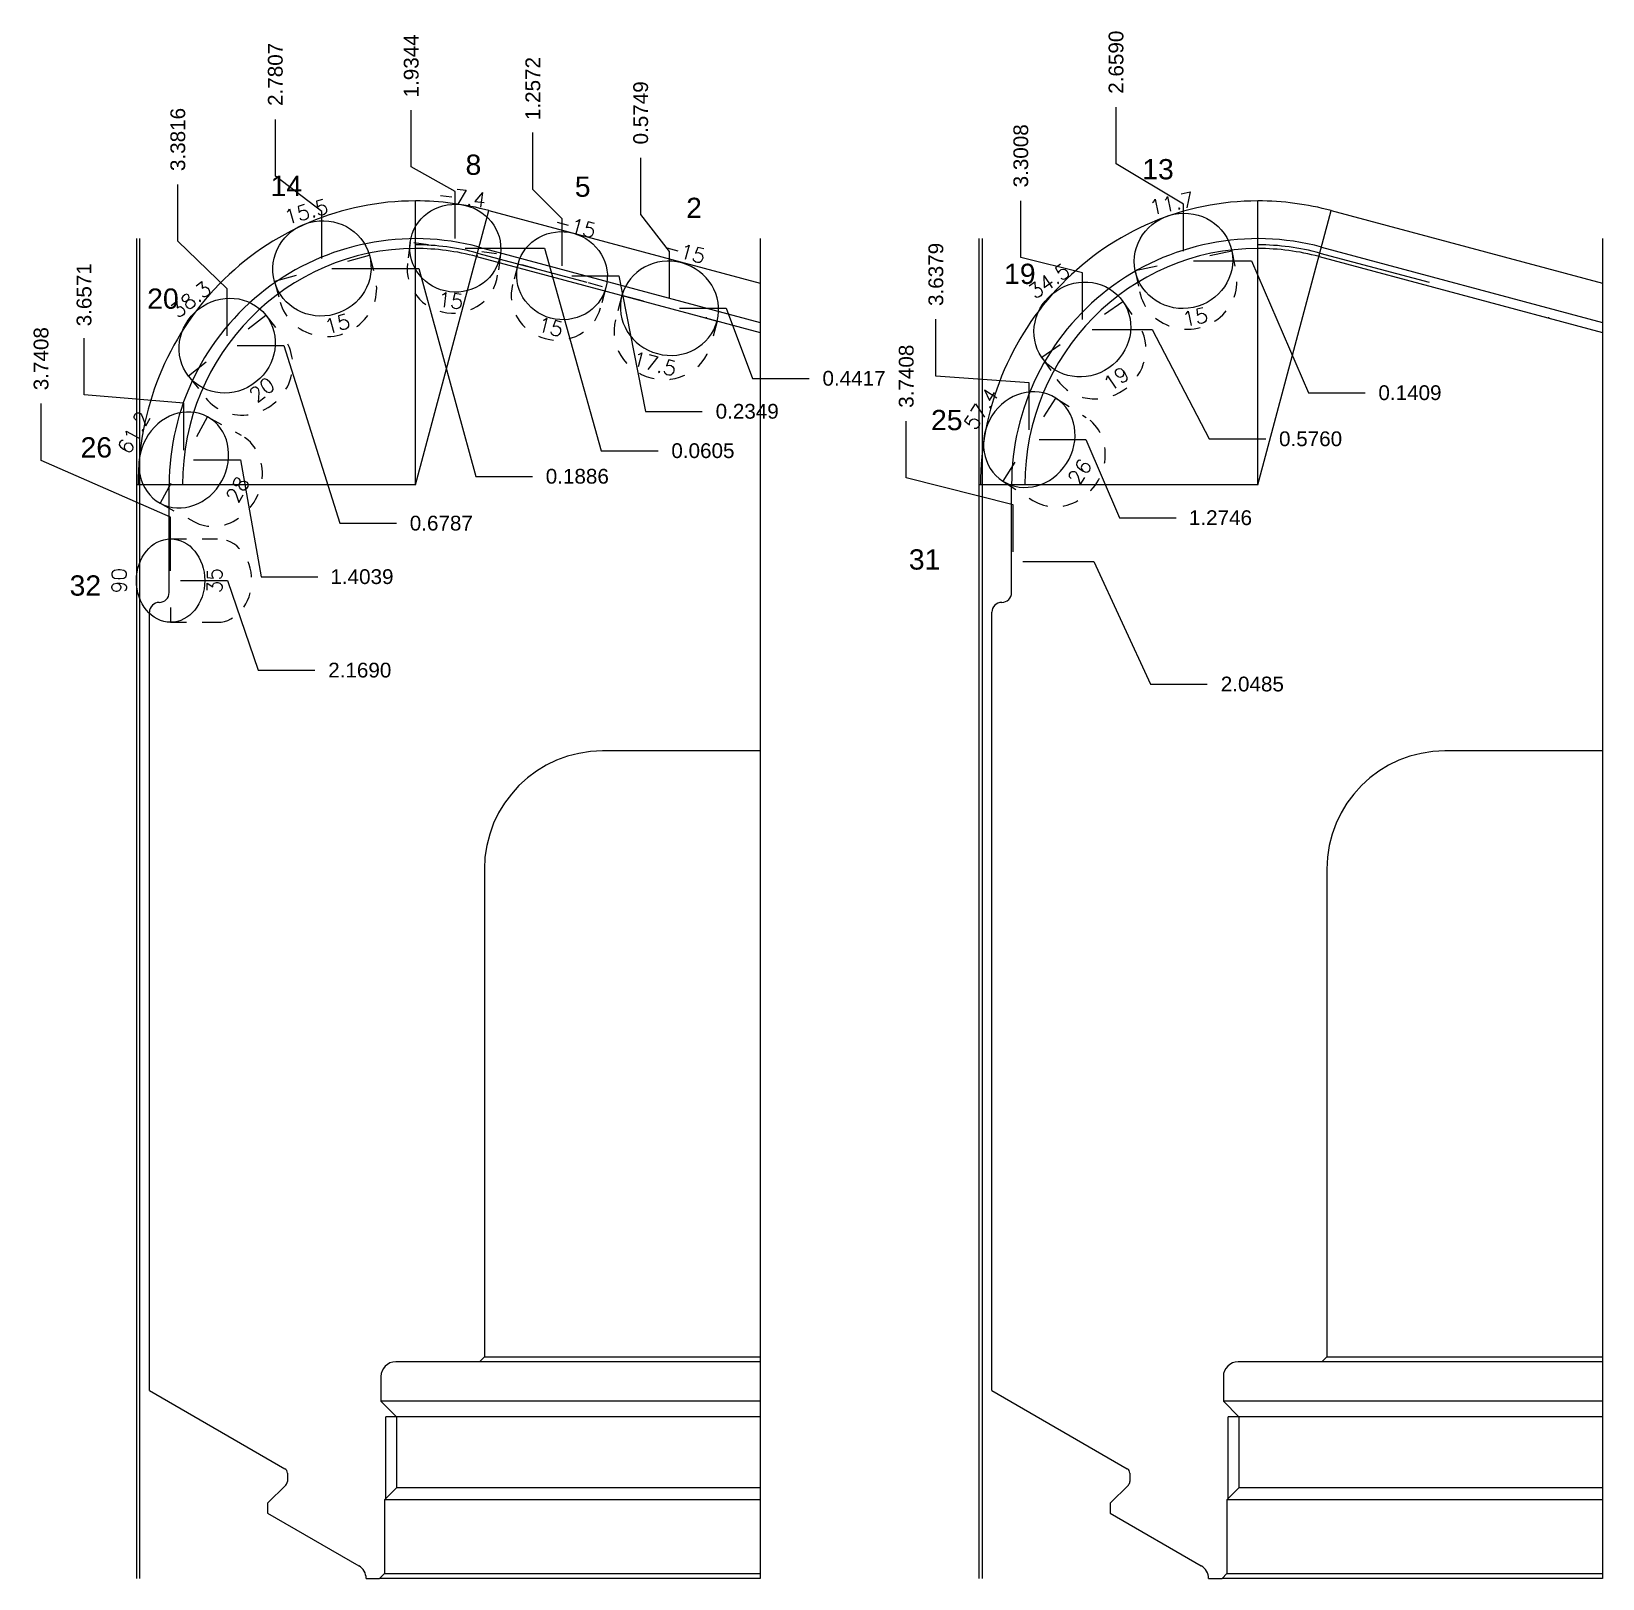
# Model space of a CAD drawing. Header units: inches. Extents: x 97.4 to 144.9, y -24 to -7.6.
# Drawn here: x 134.92 to 144.89, y -17.55 to -7.73 of the extents above; entities that cross this region are included whole.
import ezdxf
from ezdxf.enums import TextEntityAlignment as Align

# ---------------------------------------------------------------- set-up
doc = ezdxf.new("R2010")
doc.units = ezdxf.units.IN
doc.header["$MEASUREMENT"] = 0
doc.linetypes.add('HIDDEN2', pattern=[0.1875, 0.125, -0.0625])
doc.layers.add('Blade_5', color=7, linetype='Continuous', true_color=0x0066cc)
doc.layers.add('Blade_6', color=7, linetype='Continuous', true_color=0xc880f5)
doc.layers.add('Dims', color=4, linetype='Continuous')
doc.styles.add('RomanS', font='romans')
doc.styles.get("Standard").update_dxf_attribs({"font": 'arial.ttf'})
doc.dimstyles.get("Standard").update_dxf_attribs({"dimtxt": 0.09375, "dimasz": 0.18, "dimexe": 0.18, "dimexo": 0.0625, "dimgap": 0.09, "dimtad": 0, "dimtih": 1, "dimtoh": 1, "dimdec": 4, "dimzin": 0, "dimdsep": 46, "dimtxsty": 'Standard', "dimcen": 0.09, "dimadec": 4, "dimazin": 0, "dimtfac": 1, "dimtdec": 4, "dimtofl": 0, "dimtmove": 0, "dimatfit": 3, "dimfxl": 1, "dimtolj": 1, "dimtzin": 0, "dimarcsym": 0})

msp = doc.modelspace()

# ---------------------------------------------------------------- texts
at = {"layer": 'Blade_5'}
for s, height, p in [('8', 0.12857, (137.6753, -8.64209)), ('14', 0.128574, (136.43811, -8.77686)), ('5', 0.12857, (138.36854, -8.78128)), ('2', 0.12857, (139.07511, -8.91598)), ('20', 0.128574, (135.65529, -9.49163)), ('26', 0.128574, (135.23247, -10.43523)), ('32', 0.128574, (135.16301, -11.31156))]:
    msp.add_text(s, height=height, dxfattribs=at).set_placement(p)
at = {"layer": 'Blade_6'}
for s, p in [('13', (141.96933, -8.67073)), ('19', (141.09257, -9.33448)), ('25', (140.62892, -10.26176)), ('31', (140.48807, -11.14627))]:
    msp.add_text(s, height=0.128574, dxfattribs=at).set_placement(p)

# ---------------------------------------------------------------- blocks, each defined once
blk = doc.blocks.new('*D142')
at = {"layer": 'Dims', "color": 0, "lineweight": -2, "transparency": 16777216}
for p, q in [((138.787, -8.8937), (138.787, -8.5337)), ((138.9697, -9.1286), (138.787, -8.8937)), ((138.9697, -9.4261), (138.9697, -9.1286))]:
    blk.add_line(p, q, dxfattribs=at)
at = {"layer": 'Dims', "color": 0, "transparency": 16777216, "insert": (138.787, -8.249), "char_height": 0.09375, "attachment_point": 5, "rotation": 90}
blk.add_mtext('\\A1;0.5749', dxfattribs=at)
blk = doc.blocks.new('*D143')
at = {"layer": 'Dims', "color": 0, "lineweight": -2, "transparency": 16777216}
for p, q in [((138.1028, -8.7345), (138.1028, -8.3745)), ((138.2874, -8.9218), (138.1028, -8.7345)), ((138.2874, -9.2193), (138.2874, -8.9218))]:
    blk.add_line(p, q, dxfattribs=at)
at = {"layer": 'Dims', "color": 0, "transparency": 16777216, "insert": (138.1028, -8.0948), "char_height": 0.09375, "attachment_point": 5, "rotation": 90}
blk.add_mtext('\\A1;1.2572', dxfattribs=at)
blk = doc.blocks.new('*D144')
at = {"layer": 'Dims', "color": 0, "lineweight": -2, "transparency": 16777216}
for p, q in [((137.331, -8.5909), (137.331, -8.2309)), ((137.6102, -8.7474), (137.331, -8.5909)), ((137.6102, -9.0449), (137.6102, -8.7474))]:
    blk.add_line(p, q, dxfattribs=at)
at = {"layer": 'Dims', "color": 0, "transparency": 16777216, "insert": (137.331, -7.9509), "char_height": 0.09375, "attachment_point": 5, "rotation": 90}
blk.add_mtext('\\A1;1.9344', dxfattribs=at)
blk = doc.blocks.new('*D145')
at = {"layer": 'Dims', "color": 0, "lineweight": -2, "transparency": 16777216}
for p, q in [((136.4687, -8.6502), (136.4687, -8.2902)), ((136.7639, -8.8756), (136.4687, -8.6502)), ((136.7639, -9.1731), (136.7639, -8.8756))]:
    blk.add_line(p, q, dxfattribs=at)
at = {"layer": 'Dims', "color": 0, "transparency": 16777216, "insert": (136.4687, -8.0048), "char_height": 0.09375, "attachment_point": 5, "rotation": 90}
blk.add_mtext('\\A1;2.7807', dxfattribs=at)
blk = doc.blocks.new('*D146')
at = {"layer": 'Dims', "color": 0, "lineweight": -2, "transparency": 16777216}
for p, q in [((135.8501, -9.0624), (135.8501, -8.7024)), ((136.163, -9.3656), (135.8501, -9.0624)), ((136.163, -9.6631), (136.163, -9.3656))]:
    blk.add_line(p, q, dxfattribs=at)
at = {"layer": 'Dims', "color": 0, "transparency": 16777216, "insert": (135.8501, -8.4178), "char_height": 0.09375, "attachment_point": 5, "rotation": 90}
blk.add_mtext('\\A1;3.3816', dxfattribs=at)
blk = doc.blocks.new('*D147')
at = {"layer": 'Dims', "color": 0, "lineweight": -2, "transparency": 16777216}
for p, q in [((139.0322, -9.4886), (139.3297, -9.4886)), ((139.3297, -9.4886), (139.4957, -9.9334)), ((139.4957, -9.9334), (139.8557, -9.9334))]:
    blk.add_line(p, q, dxfattribs=at)
at = {"layer": 'Dims', "color": 0, "transparency": 16777216, "insert": (140.1403, -9.9334), "char_height": 0.09375, "attachment_point": 5}
blk.add_mtext('\\A1;0.4417', dxfattribs=at)
blk = doc.blocks.new('*D148')
at = {"layer": 'Dims', "color": 0, "lineweight": -2, "transparency": 16777216}
for p, q in [((138.3499, -9.2818), (138.6474, -9.2818)), ((138.6474, -9.2818), (138.8177, -10.1427)), ((138.8177, -10.1427), (139.1777, -10.1427))]:
    blk.add_line(p, q, dxfattribs=at)
at = {"layer": 'Dims', "color": 0, "transparency": 16777216, "insert": (139.4624, -10.1427), "char_height": 0.09375, "attachment_point": 5}
blk.add_mtext('\\A1;0.2349', dxfattribs=at)
blk = doc.blocks.new('*D149')
at = {"layer": 'Dims', "color": 0, "lineweight": -2, "transparency": 16777216}
for p, q in [((137.6727, -9.1074), (138.1765, -9.1074)), ((138.1765, -9.1074), (138.5365, -10.3925)), ((138.5365, -10.3925), (138.8965, -10.3925))]:
    blk.add_line(p, q, dxfattribs=at)
at = {"layer": 'Dims', "color": 0, "transparency": 16777216, "insert": (139.1815, -10.3925), "char_height": 0.09375, "attachment_point": 5}
blk.add_mtext('\\A1;0.0605', dxfattribs=at)
blk = doc.blocks.new('*D150')
at = {"layer": 'Dims', "color": 0, "lineweight": -2, "transparency": 16777216}
for p, q in [((136.8264, -9.2356), (137.3798, -9.2356)), ((137.3798, -9.2356), (137.7398, -10.5548)), ((137.7398, -10.5548), (138.0998, -10.5548))]:
    blk.add_line(p, q, dxfattribs=at)
at = {"layer": 'Dims', "color": 0, "transparency": 16777216, "insert": (138.3844, -10.5548), "char_height": 0.09375, "attachment_point": 5}
blk.add_mtext('\\A1;0.1886', dxfattribs=at)
blk = doc.blocks.new('*D151')
at = {"layer": 'Dims', "color": 0, "lineweight": -2, "transparency": 16777216}
for p, q in [((136.2255, -9.7256), (136.523, -9.7256)), ((136.523, -9.7256), (136.877, -10.8521)), ((136.877, -10.8521), (137.237, -10.8521))]:
    blk.add_line(p, q, dxfattribs=at)
at = {"layer": 'Dims', "color": 0, "transparency": 16777216, "insert": (137.5216, -10.8521), "char_height": 0.09375, "attachment_point": 5}
blk.add_mtext('\\A1;0.6787', dxfattribs=at)
blk = doc.blocks.new('*D159')
at = {"layer": 'Dims', "color": 0, "lineweight": -2, "transparency": 16777216}
for p, q in [((135.255, -10.0383), (135.255, -9.6783)), ((135.8875, -10.0908), (135.255, -10.0383)), ((135.8875, -10.3883), (135.8875, -10.0908))]:
    blk.add_line(p, q, dxfattribs=at)
at = {"layer": 'Dims', "color": 0, "transparency": 16777216, "insert": (135.255, -9.4028), "char_height": 0.09375, "attachment_point": 5, "rotation": 90}
blk.add_mtext('\\A1;3.6571', dxfattribs=at)
blk = doc.blocks.new('*D160')
at = {"layer": 'Dims', "color": 0, "lineweight": -2, "transparency": 16777216}
for p, q in [((135.95, -10.4508), (136.2475, -10.4508)), ((136.2475, -10.4508), (136.3778, -11.1917)), ((136.3778, -11.1917), (136.7378, -11.1917))]:
    blk.add_line(p, q, dxfattribs=at)
at = {"layer": 'Dims', "color": 0, "transparency": 16777216, "insert": (137.018, -11.1917), "char_height": 0.09375, "attachment_point": 5}
blk.add_mtext('\\A1;1.4039', dxfattribs=at)
blk = doc.blocks.new('*D166')
at = {"layer": 'Dims', "color": 0, "lineweight": -2, "transparency": 16777216}
for p, q in [((141.8033, -8.5728), (141.8033, -8.2128)), ((142.231, -8.8278), (141.8033, -8.5728)), ((142.231, -9.1253), (142.231, -8.8278))]:
    blk.add_line(p, q, dxfattribs=at)
at = {"layer": 'Dims', "color": 0, "transparency": 16777216, "insert": (141.8033, -7.9276), "char_height": 0.09375, "attachment_point": 5, "rotation": 90}
blk.add_mtext('\\A1;2.6590', dxfattribs=at)
blk = doc.blocks.new('*D167')
at = {"layer": 'Dims', "color": 0, "lineweight": -2, "transparency": 16777216}
for p, q in [((141.199, -9.1662), (141.199, -8.8062)), ((141.5892, -9.2629), (141.199, -9.1662)), ((141.5892, -9.5604), (141.5892, -9.2629))]:
    blk.add_line(p, q, dxfattribs=at)
at = {"layer": 'Dims', "color": 0, "transparency": 16777216, "insert": (141.199, -8.5215), "char_height": 0.09375, "attachment_point": 5, "rotation": 90}
blk.add_mtext('\\A1;3.3008', dxfattribs=at)
blk = doc.blocks.new('*D168')
at = {"layer": 'Dims', "color": 0, "lineweight": -2, "transparency": 16777216}
for p, q in [((140.66, -9.9185), (140.66, -9.5585)), ((141.2521, -9.9615), (140.66, -9.9185)), ((141.2521, -10.259), (141.2521, -9.9615))]:
    blk.add_line(p, q, dxfattribs=at)
at = {"layer": 'Dims', "color": 0, "transparency": 16777216, "insert": (140.66, -9.2739), "char_height": 0.09375, "attachment_point": 5, "rotation": 90}
blk.add_mtext('\\A1;3.6379', dxfattribs=at)
blk = doc.blocks.new('*D169')
at = {"layer": 'Dims', "color": 0, "lineweight": -2, "transparency": 16777216}
for p, q in [((142.2935, -9.1878), (142.6631, -9.1878)), ((142.6631, -9.1878), (143.0231, -10.0247)), ((143.0231, -10.0247), (143.3831, -10.0247))]:
    blk.add_line(p, q, dxfattribs=at)
at = {"layer": 'Dims', "color": 0, "transparency": 16777216, "insert": (143.6678, -10.0247), "char_height": 0.09375, "attachment_point": 5}
blk.add_mtext('\\A1;0.1409', dxfattribs=at)
blk = doc.blocks.new('*D170')
at = {"layer": 'Dims', "color": 0, "lineweight": -2, "transparency": 16777216}
for p, q in [((141.6517, -9.6229), (142.0328, -9.6229)), ((142.0328, -9.6229), (142.3928, -10.3171)), ((142.3928, -10.3171), (142.7528, -10.3171))]:
    blk.add_line(p, q, dxfattribs=at)
at = {"layer": 'Dims', "color": 0, "transparency": 16777216, "insert": (143.0372, -10.3171), "char_height": 0.09375, "attachment_point": 5}
blk.add_mtext('\\A1;0.5760', dxfattribs=at)
blk = doc.blocks.new('*D171')
at = {"layer": 'Dims', "color": 0, "lineweight": -2, "transparency": 16777216}
for p, q in [((141.3146, -10.3215), (141.6121, -10.3215)), ((141.6121, -10.3215), (141.825, -10.8176)), ((141.825, -10.8176), (142.185, -10.8176))]:
    blk.add_line(p, q, dxfattribs=at)
at = {"layer": 'Dims', "color": 0, "transparency": 16777216, "insert": (142.4652, -10.8176), "char_height": 0.09375, "attachment_point": 5}
blk.add_mtext('\\A1;1.2746', dxfattribs=at)
blk = doc.blocks.new('*D198')
at = {"layer": 'Dims', "color": 0, "lineweight": -2, "transparency": 16777216}
for p, q in [((134.9822, -10.4532), (134.9822, -10.0932)), ((135.8038, -10.8132), (134.9822, -10.4532)), ((135.8038, -11.1534), (135.8038, -10.8132))]:
    blk.add_line(p, q, dxfattribs=at)
at = {"layer": 'Dims', "color": 0, "transparency": 16777216, "insert": (134.9822, -9.8085), "char_height": 0.09375, "attachment_point": 5, "rotation": 90}
blk.add_mtext('\\A1;3.7408', dxfattribs=at)
blk = doc.blocks.new('*D199')
at = {"layer": 'Dims', "color": 0, "lineweight": -2, "transparency": 16777216}
for p, q in [((135.8663, -11.2159), (136.1638, -11.2159)), ((136.1638, -11.2159), (136.3588, -11.7846)), ((136.3588, -11.7846), (136.7188, -11.7846))]:
    blk.add_line(p, q, dxfattribs=at)
at = {"layer": 'Dims', "color": 0, "transparency": 16777216, "insert": (137.0041, -11.7846), "char_height": 0.09375, "attachment_point": 5}
blk.add_mtext('\\A1;2.1690', dxfattribs=at)
blk = doc.blocks.new('*D200')
at = {"layer": 'Dims', "color": 0, "lineweight": -2, "transparency": 16777216}
for p, q in [((141.2116, -11.0955), (141.662, -11.0955)), ((141.662, -11.0955), (142.022, -11.8729)), ((142.022, -11.8729), (142.382, -11.8729))]:
    blk.add_line(p, q, dxfattribs=at)
at = {"layer": 'Dims', "color": 0, "transparency": 16777216, "insert": (142.6677, -11.8729), "char_height": 0.09375, "attachment_point": 5}
blk.add_mtext('\\A1;2.0485', dxfattribs=at)
blk = doc.blocks.new('*D201')
at = {"layer": 'Dims', "color": 0, "lineweight": -2, "transparency": 16777216}
for p, q in [((140.472, -10.5645), (140.472, -10.2045)), ((141.1491, -10.7355), (140.472, -10.5645)), ((141.1491, -11.033), (141.1491, -10.7355))]:
    blk.add_line(p, q, dxfattribs=at)
at = {"layer": 'Dims', "color": 0, "transparency": 16777216, "insert": (140.472, -9.9198), "char_height": 0.09375, "attachment_point": 5, "rotation": 90}
blk.add_mtext('\\A1;3.7408', dxfattribs=at)
blk = doc.blocks.new('1613@17.5')
for p, q in [((-0.1705, 0), (-0.3125, 0)), ((0.1707, 0), (0.3125, 0))]:
    blk.add_line(p, q)
at = {"color": 8, "linetype": 'HIDDEN2', "ltscale": 0.5}
blk.add_line((-0.3125, 0), (-0.3125, -0.1591), dxfattribs=at)
at = {"color": 8, "linetype": 'HIDDEN2', "ltscale": 0.5, "flags": 128}
blk.add_lwpolyline([(0.3125, 0), (0.3125, -0.1591)], dxfattribs=at)
at = {"extrusion": (0, 0, -1)}
blk.add_ellipse((0, 0), major_axis=(-0.3125, 0), ratio=0.953717, start_param=-3.141592653589793, end_param=3.141592653589793, dxfattribs=at)
at = {"color": 8, "linetype": 'HIDDEN2', "ltscale": 0.5}
blk.add_ellipse((0, -0.1591), major_axis=(0.3125, 0), ratio=0.953717, start_param=3.141593, end_param=6.283185, dxfattribs=at)
at = {"style": 'RomanS'}
blk.add_text('17.5', height=0.094, dxfattribs=at).set_placement((0, -0.3644), align=Align.MIDDLE_CENTER)
blk.add_attdef('ANG', text='', height=0.094, dxfattribs=at).set_placement((0, 0.2975), align=Align.BOTTOM_CENTER)
blk = doc.blocks.new('1313@35')
at = {"color": 8, "linetype": 'HIDDEN2', "ltscale": 0.5}
blk.add_line((-0.2645, 0), (-0.2645, -0.2983), dxfattribs=at)
for p, q in [((-0.1705, 0), (-0.2645, 0)), ((0.1707, 0), (0.2645, 0))]:
    blk.add_line(p, q)
at = {"color": 8, "linetype": 'HIDDEN2', "ltscale": 0.5, "flags": 128}
blk.add_lwpolyline([(0.2645, 0), (0.2645, -0.2983)], dxfattribs=at)
blk.add_ellipse((0, 0), major_axis=(0.2645, 0), ratio=0.819152)
at = {"color": 8, "linetype": 'HIDDEN2', "ltscale": 0.5}
blk.add_ellipse((0, -0.2983), major_axis=(0.2645, 0), ratio=0.819152, start_param=3.141593, end_param=6.283185, dxfattribs=at)
at = {"style": 'RomanS'}
blk.add_text('35', height=0.094, dxfattribs=at).set_placement((0, -0.2792), align=Align.MIDDLE_CENTER)
blk.add_attdef('ANG', text='', height=0.094, dxfattribs=at).set_placement((0, 0.2511), align=Align.BOTTOM_CENTER)
blk = doc.blocks.new('14513@15')
at = {"color": 8, "linetype": 'HIDDEN2', "ltscale": 0.5}
blk.add_line((-0.2885, 0), (-0.2885, -0.1346), dxfattribs=at)
for p, q in [((-0.1705, 0), (-0.2645, 0)), ((0.1707, 0), (0.2645, 0))]:
    blk.add_line(p, q)
at = {"color": 8, "linetype": 'HIDDEN2', "ltscale": 0.5, "flags": 128}
blk.add_lwpolyline([(0.2885, 0), (0.2885, -0.1346)], dxfattribs=at)
blk.add_ellipse((0, 0), major_axis=(0.2885, 0), ratio=0.965927)
at = {"color": 8, "linetype": 'HIDDEN2', "ltscale": 0.5}
blk.add_ellipse((0, -0.1346), major_axis=(0.2885, 0), ratio=0.965927, start_param=3.141593, end_param=6.283185, dxfattribs=at)
at = {"style": 'RomanS'}
blk.add_text('15', height=0.094, dxfattribs=at).set_placement((0.0135, -0.3327), align=Align.MIDDLE_CENTER)
blk.add_attdef('ANG', text='', height=0.094, dxfattribs=at).set_placement((0, 0.2511), align=Align.BOTTOM_CENTER)
blk = doc.blocks.new('1613@15')
for p, q in [((-0.1705, 0), (-0.3125, 0)), ((0.1707, 0), (0.3125, 0))]:
    blk.add_line(p, q)
at = {"color": 8, "linetype": 'HIDDEN2', "ltscale": 0.5}
blk.add_line((-0.3125, 0), (-0.3125, -0.1346), dxfattribs=at)
at = {"color": 8, "linetype": 'HIDDEN2', "ltscale": 0.5, "flags": 128}
blk.add_lwpolyline([(0.3125, 0), (0.3125, -0.1346)], dxfattribs=at)
blk.add_ellipse((0, 0), major_axis=(-0.3125, 0), ratio=0.965926, start_param=-3.141592653589793, end_param=3.141592653589793)
at = {"color": 8, "linetype": 'HIDDEN2', "ltscale": 0.5}
blk.add_ellipse((0, -0.1346), major_axis=(-0.3125, 0), ratio=0.965926, start_param=0, end_param=3.141593, dxfattribs=at)
at = {"style": 'RomanS'}
blk.add_text('15', height=0.094, dxfattribs=at).set_placement((0, -0.3644), align=Align.MIDDLE_CENTER)
blk.add_attdef('ANG', text='', height=0.094, dxfattribs=at).set_placement((0, 0.2975), align=Align.BOTTOM_CENTER)
blk = doc.blocks.new('1613@20')
for p, q in [((-0.1705, 0), (-0.3125, 0)), ((0.1707, 0), (0.3125, 0))]:
    blk.add_line(p, q)
at = {"color": 8, "linetype": 'HIDDEN2', "ltscale": 0.5}
blk.add_line((-0.3125, 0), (-0.3125, -0.1779), dxfattribs=at)
at = {"color": 8, "linetype": 'HIDDEN2', "ltscale": 0.5, "flags": 128}
blk.add_lwpolyline([(0.3125, 0), (0.3125, -0.1779)], dxfattribs=at)
blk.add_ellipse((0, 0), major_axis=(-0.3125, 0), ratio=0.939693, start_param=-3.141592653589793, end_param=3.141592653589793)
at = {"color": 8, "linetype": 'HIDDEN2', "ltscale": 0.5}
blk.add_ellipse((0, -0.1779), major_axis=(-0.3125, 0), ratio=0.939693, start_param=0, end_param=3.141593, dxfattribs=at)
at = {"style": 'RomanS'}
blk.add_text('20', height=0.094, dxfattribs=at).set_placement((0, -0.3562), align=Align.MIDDLE_CENTER)
blk.add_attdef('ANG', text='', height=0.094, dxfattribs=at).set_placement((0, 0.2975), align=Align.BOTTOM_CENTER)
blk = doc.blocks.new('1613@28')
for p, q in [((-0.1705, 0), (-0.3125, 0)), ((0.1707, 0), (0.3125, 0))]:
    blk.add_line(p, q)
at = {"color": 8, "linetype": 'HIDDEN2', "ltscale": 0.5}
blk.add_line((-0.3125, 0), (-0.3125, -0.2441), dxfattribs=at)
at = {"color": 8, "linetype": 'HIDDEN2', "ltscale": 0.5, "flags": 128}
blk.add_lwpolyline([(0.3125, 0), (0.3125, -0.2441)], dxfattribs=at)
blk.add_ellipse((0, 0), major_axis=(-0.3125, 0), ratio=0.882944, start_param=3.141593, end_param=9.424778)
at = {"color": 8, "linetype": 'HIDDEN2', "ltscale": 0.5}
blk.add_ellipse((0, -0.2441), major_axis=(-0.3125, 0), ratio=0.882944, start_param=0, end_param=3.141593, dxfattribs=at)
at = {"style": 'RomanS'}
blk.add_text('28', height=0.094, dxfattribs=at).set_placement((0, -0.3895), align=Align.MIDDLE_CENTER)
blk.add_attdef('ANG', text='', height=0.094, dxfattribs=at).set_placement((0, 0.2871), align=Align.BOTTOM_CENTER)
blk = doc.blocks.new('1613@19')
for p, q in [((-0.1705, 0), (-0.3125, 0)), ((0.1707, 0), (0.3125, 0))]:
    blk.add_line(p, q)
at = {"color": 8, "linetype": 'HIDDEN2', "ltscale": 0.5}
blk.add_line((-0.3125, 0), (-0.3125, -0.1693), dxfattribs=at)
at = {"color": 8, "linetype": 'HIDDEN2', "ltscale": 0.5, "flags": 128}
blk.add_lwpolyline([(0.3125, 0), (0.3125, -0.1693)], dxfattribs=at)
at = {"extrusion": (0, 0, -1)}
blk.add_ellipse((0, 0), major_axis=(-0.3125, 0), ratio=0.945519, start_param=3.141593, end_param=9.424778, dxfattribs=at)
at = {"color": 8, "linetype": 'HIDDEN2', "ltscale": 0.5}
blk.add_ellipse((0, -0.1693), major_axis=(0.3125, 0), ratio=0.945519, start_param=3.141593, end_param=6.283185, dxfattribs=at)
at = {"style": 'RomanS'}
blk.add_text('19', height=0.094, dxfattribs=at).set_placement((0, -0.3793), align=Align.MIDDLE_CENTER)
blk.add_attdef('ANG', text='', height=0.094, dxfattribs=at).set_placement((0, 0.2975), align=Align.BOTTOM_CENTER)
blk = doc.blocks.new('1613@26')
for p, q in [((-0.1705, 0), (-0.3125, 0)), ((0.1707, 0), (0.3125, 0))]:
    blk.add_line(p, q)
at = {"color": 8, "linetype": 'HIDDEN2', "ltscale": 0.5}
blk.add_line((-0.3125, 0), (-0.3125, -0.228), dxfattribs=at)
at = {"color": 8, "linetype": 'HIDDEN2', "ltscale": 0.5, "flags": 128}
blk.add_lwpolyline([(0.3125, 0), (0.3125, -0.228)], dxfattribs=at)
blk.add_ellipse((0, 0), major_axis=(-0.3125, 0), ratio=0.898784, start_param=3.141593, end_param=9.424778)
at = {"color": 8, "linetype": 'HIDDEN2', "ltscale": 0.5}
blk.add_ellipse((0, -0.228), major_axis=(-0.3125, 0), ratio=0.898784, start_param=0, end_param=3.141593, dxfattribs=at)
at = {"style": 'RomanS'}
blk.add_text('26', height=0.094, dxfattribs=at).set_placement((0, -0.3806), align=Align.MIDDLE_CENTER)
blk.add_attdef('ANG', text='', height=0.094, dxfattribs=at).set_placement((0, 0.2871), align=Align.BOTTOM_CENTER)

# ---------------------------------------------------------------- dimensions: what is measured, and where the dimension line sits
at = {"layer": 'Dims'}
for feature_location, offset, dtype, origin, picture, middle in [((137.61016, -9.10745), (-0.27912, 0.8766), 1, (139.5446, -9.04696), '*D144', (137.33104, -7.95086)), ((142.23098, -9.18785), (-0.42765, 0.97502), 1, (144.88998, -9.04696), '*D166', (141.80333, -7.92759)), ((136.76391, -9.23559), (-0.29521, 0.94541), 1, (139.5446, -9.04696), '*D145', (136.4687, -8.00478)), ((138.28739, -9.28182), (-0.18462, 0.90733), 1, (139.5446, -9.04696), '*D143', (138.10277, -8.09478)), ((138.96969, -9.48864), (-0.18267, 0.9549), 1, (139.5446, -9.04696), '*D142', (138.78702, -8.24904)), ((136.16301, -9.72564), (-0.31295, 1.02328), 1, (139.5446, -9.04696), '*D146', (135.85006, -8.41782)), ((141.589228, -9.622917), (-0.390239, 0.81671), 1, (144.889983, -9.04696), '*D167', (141.198989, -8.521545)), ((135.80376, -11.21591), (-0.82159, 1.12271), 1, (139.5446, -9.04696), '*D198', (134.98217, -9.80854)), ((135.88751, -10.45082), (-0.63255, 0.77248), 1, (139.5446, -9.04696), '*D159', (135.25496, -9.40282)), ((135.803761, -11.2159104), (0.9150777, -0.5687123), 0, (139.5445953, -9.0469596), '*D199', (137.0040766, -11.7846227)), ((135.88751, -10.45082), (0.85025, -0.74091), 0, (139.5446, -9.04696), '*D160', (137.01804, -11.19172)), ((136.16301, -9.72564), (1.07401, -1.12642), 0, (139.5446, -9.04696), '*D151', (137.52162, -10.85206)), ((136.76391, -9.23559), (1.3359, -1.31924), 0, (139.5446, -9.04696), '*D150', (138.38438, -10.55483)), ((137.61016, -9.10745), (1.28638, -1.28501), 0, (139.5446, -9.04696), '*D149', (139.18149, -10.39246)), ((138.28739, -9.28182), (0.89035, -0.86084), 0, (139.5446, -9.04696), '*D148', (139.46244, -10.14266)), ((138.96969, -9.48864), (0.88605, -0.44481), 0, (139.5446, -9.04696), '*D147', (140.14034, -9.93345)), ((141.14915, -11.09549), (-0.67713, 0.89102), 1, (144.88998, -9.04696), '*D201', (140.47202, -9.91981)), ((141.2521, -10.32152), (-0.5921, 0.763), 1, (144.88998, -9.04696), '*D168', (140.66, -9.27386)), ((141.14915, -11.09549), (1.23283, -0.7774), 0, (144.88998, -9.04696), '*D200', (142.66773, -11.87289)), ((141.2521, -10.32152), (0.93292, -0.4961), 0, (144.88998, -9.04696), '*D171', (142.46517, -10.81762)), ((141.58923, -9.62292), (1.16358, -0.69423), 0, (144.88998, -9.04696), '*D170', (143.03724, -10.31715)), ((142.23098, -9.18785), (1.15211, -0.8369), 0, (144.88998, -9.04696), '*D169', (143.66779, -10.02475))]:
    dim = msp.add_ordinate_dim(feature_location=feature_location, offset=offset, dtype=dtype, origin=origin, dimstyle='Standard', dxfattribs=at)
    dim.commit()
    dim.dimension.update_dxf_attribs({"geometry": picture, "text_midpoint": middle})

# ---------------------------------------------------------------- linework, layer by layer
for p, q in [((137.3571, -10.60946), (137.3571, -8.80761)), ((137.3571, -10.60946), (137.82345, -8.86901)), ((137.82345, -8.86901), (139.5446, -9.33018)), ((142.70248, -10.60946), (142.70248, -8.80761)), ((142.70248, -10.60946), (143.16884, -8.86901)), ((143.16884, -8.86901), (144.88998, -9.33018)), ((135.5871, -9.04696), (135.5871, -17.54696)), ((135.6071, -9.04696), (135.6071, -17.54696)), ((139.5446, -9.04696), (139.5446, -17.54696)), ((140.93248, -9.04696), (140.93248, -17.54696)), ((140.95248, -9.04696), (140.95248, -17.54696)), ((144.88998, -9.04696), (144.88998, -17.54696)), ((144.88998, -9.04696), (144.88998, -17.54696)), ((137.7615, -9.1002), (139.5446, -9.57798)), ((143.10689, -9.1002), (144.88998, -9.57798)), ((139.20207, -9.54444), (139.20207, -9.55091)), ((144.54746, -9.54444), (144.54746, -9.55091)), ((137.3571, -10.60946), (135.5871, -10.60946)), ((135.7946, -11.29178), (135.7946, -10.60946)), ((142.70248, -10.60946), (140.93248, -10.60946)), ((141.13998, -11.29178), (141.13998, -10.60946)), ((135.6696, -16.35428), (135.6696, -11.41678)), ((141.01498, -16.35428), (141.01498, -11.41678)), ((139.5446, -12.29696), (138.5446, -12.29696)), ((144.88998, -12.29696), (143.88998, -12.29696)), ((137.7946, -13.04696), (137.7946, -16.14071)), ((143.13998, -13.04696), (143.13998, -16.14071)), ((137.7946, -16.14071), (137.76335, -16.17196)), ((137.7946, -16.14071), (139.5446, -16.14071)), ((143.13998, -16.14071), (143.10873, -16.17196)), ((143.13998, -16.14071), (144.88998, -16.14071)), ((137.76335, -16.17196), (137.2321, -16.17196)), ((139.5446, -16.17196), (137.76335, -16.17196)), ((143.10873, -16.17196), (142.57748, -16.17196)), ((144.88998, -16.17196), (143.10873, -16.17196)), ((137.13835, -16.26571), (137.13835, -16.42196)), ((142.48373, -16.26571), (142.48373, -16.42196)), ((135.6696, -16.35428), (136.52897, -16.85044)), ((139.5446, -16.42196), (137.13835, -16.42196)), ((137.13835, -16.42196), (137.23725, -16.52086)), ((141.01498, -16.35428), (141.87436, -16.85044)), ((144.88998, -16.42196), (142.48373, -16.42196)), ((142.48373, -16.42196), (142.58263, -16.52086)), ((137.23725, -16.52086), (137.1696, -16.52086)), ((137.1696, -17.03876), (137.1696, -16.52086)), ((139.5446, -16.52086), (137.23725, -16.52086)), ((137.23725, -16.52086), (137.23725, -16.97111)), ((142.58263, -16.52086), (142.51498, -16.52086)), ((142.51498, -17.03876), (142.51498, -16.52086)), ((144.88998, -16.52086), (142.58263, -16.52086)), ((142.58263, -16.52086), (142.58263, -16.97111)), ((136.5446, -16.8775), (136.5446, -16.93154)), ((141.88998, -16.8775), (141.88998, -16.93154)), ((136.53544, -16.95364), (136.4196, -17.06949)), ((137.23725, -16.97111), (137.1614, -17.04696)), ((139.5446, -17.04696), (137.1614, -17.04696)), ((137.1614, -17.04696), (137.1614, -17.51571)), ((139.5446, -16.97111), (137.23725, -16.97111)), ((141.88083, -16.95364), (141.76498, -17.06949)), ((142.58263, -16.97111), (142.50678, -17.04696)), ((144.88998, -17.04696), (142.50678, -17.04696)), ((142.50678, -17.04696), (142.50678, -17.51571)), ((144.88998, -16.97111), (142.58263, -16.97111)), ((136.4196, -17.06949), (136.4196, -17.13199)), ((136.4196, -17.13199), (136.99772, -17.46577)), ((141.76498, -17.06949), (141.76498, -17.13199)), ((141.76498, -17.13199), (142.34311, -17.46577)), ((137.1614, -17.51571), (137.13015, -17.54696)), ((137.1614, -17.51571), (139.5446, -17.51571)), ((142.50678, -17.51571), (142.47553, -17.54696)), ((142.50678, -17.51571), (144.88998, -17.51571)), ((137.0446, -17.54696), (137.13015, -17.54696)), ((139.5446, -17.54696), (137.13015, -17.54696)), ((142.38998, -17.54696), (142.47553, -17.54696)), ((144.88998, -17.54696), (142.47553, -17.54696))]:
    msp.add_line(p, q)
at = {"color": 1}
for p, q in [((137.74532, -9.16057), (139.5446, -9.64268)), ((137.74745, -9.15265), (137.75034, -9.15343)), ((137.75132, -9.13818), (138.44443, -9.3239)), ((143.09071, -9.16057), (144.88998, -9.64268)), ((143.09283, -9.15265), (143.09573, -9.15343)), ((143.09671, -9.13818), (143.78982, -9.3239))]:
    msp.add_line(p, q, dxfattribs=at)
for centre, radius, start, end in [((137.3571, -10.60946), 1.80185, 75.000039, 90.000035), ((142.70248, -10.60946), 1.80185, 75.000039, 90.000035), ((137.3571, -10.60946), 1.5625, 75, 180), ((142.70248, -10.60946), 1.5625, 75, 180), ((135.7321, -11.41678), 0.0625, 90, 180), ((135.7321, -11.29178), 0.0625, 270, 0), ((141.07748, -11.41678), 0.0625, 90, 180), ((141.07748, -11.29178), 0.0625, 270, 0), ((138.5446, -13.04696), 0.75, 90, 180), ((143.88998, -13.04696), 0.75, 90, 180), ((137.2321, -16.26571), 0.09375, 90, 180), ((142.57748, -16.26571), 0.09375, 90, 180), ((136.51335, -16.8775), 0.03125, 0, 60), ((136.51335, -16.93154), 0.03125, 315, 0), ((141.85873, -16.8775), 0.03125, 0, 60), ((141.85873, -16.93154), 0.03125, 315, 0), ((136.95085, -17.54696), 0.09375, 0, 60), ((142.29623, -17.54696), 0.09375, 0, 60)]:
    msp.add_arc(centre, radius, start, end)
for centre, radius, start in [((137.3571, -10.60946), 1.52318, 74.999999), ((137.3571, -10.60946), 1.5, 74.999998), ((142.70248, -10.60946), 1.52318, 74.999999), ((142.70248, -10.60946), 1.5, 74.999998)]:
    msp.add_arc(centre, radius, start, 90, dxfattribs=at)
for centre in [(137.3571, -10.60946), (142.70248, -10.60946)]:
    msp.add_ellipse(centre, major_axis=(0, 1.80185), ratio=0.9767734, start_param=0, end_param=1.5707986)
for centre in [(137.3571, -10.60946), (142.70248, -10.60946)]:
    msp.add_ellipse(centre, major_axis=(0, -1.5), ratio=0.985244, start_param=3.1415927, end_param=4.712389, dxfattribs=at)

# ---------------------------------------------------------------- block references
at = {"layer": 'Blade_5'}
for name, p, rotation, values in [('14513@15', (137.61016, -9.10745), 352.6, {'ANG': '-7.4'}), ('1613@15', (136.76391, -9.23559), 15.5, {'ANG': '15.5'}), ('14513@15', (138.28739, -9.28182), 345, {'ANG': '-15'}), ('1613@17.5', (138.96969, -9.48864), 345, {'ANG': '-15'}), ('1613@20', (136.16301, -9.72564), 38.3, {'ANG': '38.3'}), ('1613@28', (135.88751, -10.45082), 61.20000000000001, {'ANG': '61.2'}), ('1313@35', (135.80376, -11.21591), 90, {'ANG': '90'})]:
    msp.add_blockref(name, p, dxfattribs=dict(at, rotation=rotation)).add_auto_attribs(values)
at = {"layer": 'Blade_6'}
for name, p, rotation, values in [('1613@15', (142.23098, -9.18785), 11.7, {'ANG': '11.7'}), ('1613@19', (141.58923, -9.62292), 34.50000000000001, {'ANG': '34.5'}), ('1613@26', (141.2521, -10.32152), 57.40000000000001, {'ANG': '57.4'})]:
    msp.add_blockref(name, p, dxfattribs=dict(at, rotation=rotation)).add_auto_attribs(values)

msp.set_redraw_order([(e.dxf.handle, doc.entitydb.next_handle()) for e in msp.query("TEXT MTEXT ATTDEF DIMENSION ARC_DIMENSION")])  # texts and dimensions are drawn at this point

doc.saveas('drawing.dxf')
